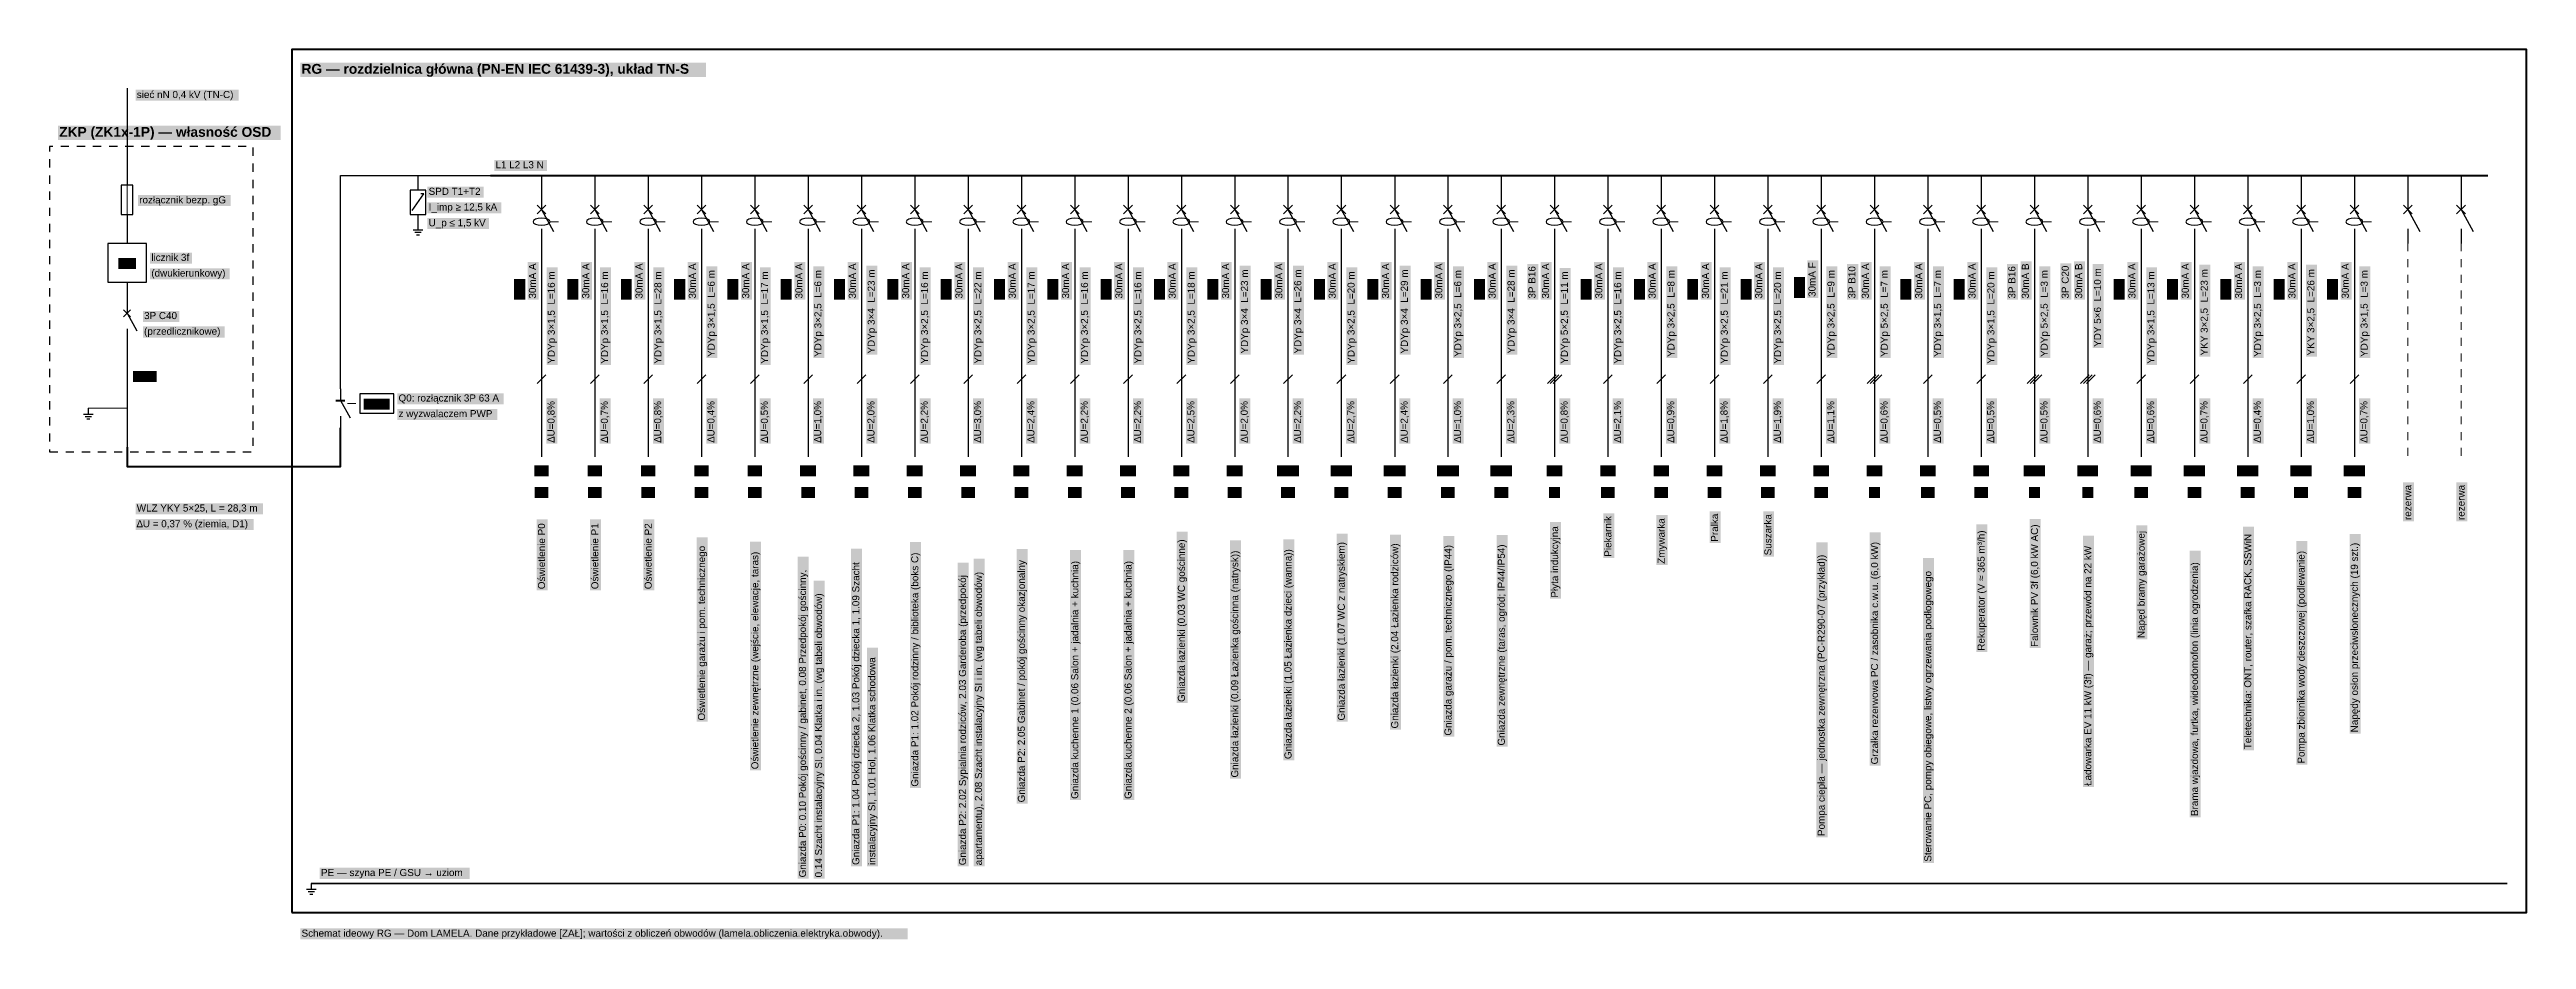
# Model space of a CAD drawing. Header units: metres. Extents: x 0.2 to 31.7, y 0.2 to 11.5.
import ezdxf

# ---------------------------------------------------------------- set-up
doc = ezdxf.new("R2010")
doc.units = ezdxf.units.M
doc.linetypes.add('KRESKOWA_DROBNA', pattern=[3.15, 2.1, -1.05])
doc.linetypes.add('KROPKOWA', pattern=[1.05, 0, -1.05])
doc.layers.add('A-MASKA', color=7, linetype='Continuous', lineweight=18)
doc.layers.add('I-SCHEMAT', color=7, linetype='Continuous', lineweight=25)
doc.styles.add('PL_ARIAL', font='arial.ttf')
doc.styles.add('PL_ARIAL_B', font='arialbd.ttf')

msp = doc.modelspace()

# ---------------------------------------------------------------- texts
at = {"layer": 'I-SCHEMAT', "true_color": 0x000000}
for s, height, style, p in [('RG — rozdzielnica główna (PN-EN IEC 61439-3), układ TN-S', 0.125, 'PL_ARIAL_B', (3.452, 11.159)), ('sieć nN 0,4 kV (TN-C)', 0.09, 'PL_ARIAL', (1.356, 10.85)), ('ZKP (ZK1x-1P) — własność OSD', 0.125, 'PL_ARIAL_B', (0.37, 10.357)), ('L1 L2 L3 N', 0.09, 'PL_ARIAL', (5.918, 9.957)), ('rozłącznik bezp. gG', 0.09, 'PL_ARIAL', (1.387, 9.511)), ('SPD T1+T2', 0.09, 'PL_ARIAL', (5.068, 9.619)), ('I_imp ≥ 12,5 kA', 0.09, 'PL_ARIAL', (5.068, 9.42)), ('U_p ≤ 1,5 kV', 0.09, 'PL_ARIAL', (5.068, 9.22)), ('licznik 3f', 0.09, 'PL_ARIAL', (1.541, 8.779)), ('Wh', 0.09, 'PL_ARIAL', (1.135, 8.709)), ('(dwukierunkowy)', 0.09, 'PL_ARIAL', (1.541, 8.58)), ('3P C40', 0.09, 'PL_ARIAL', (1.449, 8.039)), ('(przedlicznikowe)', 0.09, 'PL_ARIAL', (1.449, 7.84)), ('PEN', 0.09, 'PL_ARIAL', (1.325, 7.275)), ('PWP', 0.09, 'PL_ARIAL', (4.259, 6.921)), ('Q0: rozłącznik 3P 63 A', 0.09, 'PL_ARIAL', (4.685, 6.991)), ('z wyzwalaczem PWP', 0.09, 'PL_ARIAL', (4.685, 6.792)), ('L1', 0.09, 'PL_ARIAL_B', (6.428, 6.075)), ('L2', 0.09, 'PL_ARIAL_B', (7.106, 6.075)), ('L3', 0.09, 'PL_ARIAL_B', (7.784, 6.075)), ('L4', 0.09, 'PL_ARIAL_B', (8.462, 6.075)), ('L5', 0.09, 'PL_ARIAL_B', (9.14, 6.075)), ('G1', 0.09, 'PL_ARIAL_B', (9.808, 6.075)), ('G2', 0.09, 'PL_ARIAL_B', (10.486, 6.075)), ('G3', 0.09, 'PL_ARIAL_B', (11.164, 6.075)), ('G4', 0.09, 'PL_ARIAL_B', (11.842, 6.075)), ('G5', 0.09, 'PL_ARIAL_B', (12.52, 6.075)), ('G6', 0.09, 'PL_ARIAL_B', (13.198, 6.075)), ('G7', 0.09, 'PL_ARIAL_B', (13.877, 6.075)), ('G8', 0.09, 'PL_ARIAL_B', (14.555, 6.075)), ('G9', 0.09, 'PL_ARIAL_B', (15.233, 6.075)), ('G10', 0.09, 'PL_ARIAL_B', (15.875, 6.075)), ('G11', 0.09, 'PL_ARIAL_B', (16.556, 6.075)), ('G12', 0.09, 'PL_ARIAL_B', (17.231, 6.075)), ('G13', 0.09, 'PL_ARIAL_B', (17.909, 6.075)), ('G14', 0.09, 'PL_ARIAL_B', (18.587, 6.075)), ('D1', 0.09, 'PL_ARIAL_B', (19.305, 6.075)), ('D2', 0.09, 'PL_ARIAL_B', (19.984, 6.075)), ('D3', 0.09, 'PL_ARIAL_B', (20.662, 6.075)), ('D4', 0.09, 'PL_ARIAL_B', (21.34, 6.075)), ('D5', 0.09, 'PL_ARIAL_B', (22.018, 6.075)), ('D6', 0.09, 'PL_ARIAL_B', (22.696, 6.075)), ('D7', 0.09, 'PL_ARIAL_B', (23.374, 6.075)), ('D8', 0.09, 'PL_ARIAL_B', (24.052, 6.075)), ('D9', 0.09, 'PL_ARIAL_B', (24.731, 6.075)), ('D10', 0.09, 'PL_ARIAL_B', (25.372, 6.075)), ('D11', 0.09, 'PL_ARIAL_B', (26.054, 6.075)), ('D12', 0.09, 'PL_ARIAL_B', (26.729, 6.075)), ('D13', 0.09, 'PL_ARIAL_B', (27.407, 6.075)), ('D14', 0.09, 'PL_ARIAL_B', (28.085, 6.075)), ('D15', 0.09, 'PL_ARIAL_B', (28.763, 6.075)), ('D16', 0.09, 'PL_ARIAL_B', (29.441, 6.075)), ('WLZ YKY 5×25, L = 28,3 m', 0.09, 'PL_ARIAL', (1.356, 5.592)), ('L1', 0.09, 'PL_ARIAL', (6.431, 5.798)), ('L2', 0.09, 'PL_ARIAL', (7.109, 5.798)), ('L3', 0.09, 'PL_ARIAL', (7.788, 5.798)), ('L1', 0.09, 'PL_ARIAL', (8.466, 5.798)), ('L1', 0.09, 'PL_ARIAL', (9.144, 5.798)), ('L1', 0.09, 'PL_ARIAL', (9.822, 5.798)), ('L3', 0.09, 'PL_ARIAL', (10.5, 5.798)), ('L2', 0.09, 'PL_ARIAL', (11.178, 5.798)), ('L1', 0.09, 'PL_ARIAL', (11.857, 5.798)), ('L3', 0.09, 'PL_ARIAL', (12.535, 5.798)), ('L1', 0.09, 'PL_ARIAL', (13.213, 5.798)), ('L3', 0.09, 'PL_ARIAL', (13.891, 5.798)), ('L2', 0.09, 'PL_ARIAL', (14.569, 5.798)), ('L1', 0.09, 'PL_ARIAL', (15.247, 5.798)), ('L3', 0.09, 'PL_ARIAL', (15.925, 5.798)), ('L2', 0.09, 'PL_ARIAL', (16.604, 5.798)), ('L1', 0.09, 'PL_ARIAL', (17.282, 5.798)), ('L2', 0.09, 'PL_ARIAL', (17.96, 5.798)), ('L3', 0.09, 'PL_ARIAL', (18.638, 5.798)), ('3f', 0.09, 'PL_ARIAL', (19.334, 5.798)), ('L2', 0.09, 'PL_ARIAL', (19.994, 5.798)), ('L3', 0.09, 'PL_ARIAL', (20.673, 5.798)), ('L2', 0.09, 'PL_ARIAL', (21.351, 5.798)), ('L3', 0.09, 'PL_ARIAL', (22.029, 5.798)), ('L1', 0.09, 'PL_ARIAL', (22.707, 5.798)), ('3f', 0.09, 'PL_ARIAL', (23.403, 5.798)), ('L3', 0.09, 'PL_ARIAL', (24.063, 5.798)), ('L2', 0.09, 'PL_ARIAL', (24.741, 5.798)), ('3f', 0.09, 'PL_ARIAL', (25.438, 5.798)), ('3f', 0.09, 'PL_ARIAL', (26.116, 5.798)), ('L3', 0.09, 'PL_ARIAL', (26.776, 5.798)), ('L3', 0.09, 'PL_ARIAL', (27.454, 5.798)), ('L2', 0.09, 'PL_ARIAL', (28.132, 5.798)), ('L1', 0.09, 'PL_ARIAL', (28.81, 5.798)), ('L2', 0.09, 'PL_ARIAL', (29.489, 5.798)), ('∆U = 0,37 % (ziemia, D1)', 0.09, 'PL_ARIAL', (1.356, 5.392)), ('Schemat ideowy RG — Dom LAMELA. Dane przykładowe [ZAŁ]; wartości z obliczeń obwodów (lamela.obliczenia.elektryka.obwody).', 0.09, 'PL_ARIAL', (3.452, 0.185))]:
    msp.add_text(s, height=height, dxfattribs=dict(at, style=style)).set_placement(p)
at = {"layer": 'I-SCHEMAT', "true_color": 0x000000, "style": 'PL_ARIAL'}
for s, p in [('B10', (6.261, 8.3)), ('30mA A', (6.433, 8.3)), ('YDYp 3×1,5  L=16 m', (6.673, 7.472)), ('B10', (6.939, 8.3)), ('30mA A', (7.111, 8.3)), ('YDYp 3×1,5  L=16 m', (7.351, 7.472)), ('B10', (7.618, 8.3)), ('30mA A', (7.789, 8.3)), ('YDYp 3×1,5  L=28 m', (8.029, 7.472)), ('B10', (8.296, 8.3)), ('30mA A', (8.467, 8.3)), ('YDYp 3×1,5  L=6 m', (8.707, 7.558)), ('B10', (8.974, 8.3)), ('30mA A', (9.145, 8.3)), ('YDYp 3×1,5  L=17 m', (9.386, 7.472)), ('B16', (9.652, 8.3)), ('30mA A', (9.823, 8.3)), ('YDYp 3×2,5  L=6 m', (10.064, 7.558)), ('B16', (10.33, 8.3)), ('30mA A', (10.502, 8.3)), ('YDYp 3×4  L=23 m', (10.742, 7.601)), ('B16', (11.008, 8.3)), ('30mA A', (11.18, 8.3)), ('YDYp 3×2,5  L=16 m', (11.42, 7.472)), ('B16', (11.687, 8.3)), ('30mA A', (11.858, 8.3)), ('YDYp 3×2,5  L=22 m', (12.098, 7.472)), ('B16', (12.365, 8.3)), ('30mA A', (12.536, 8.3)), ('YDYp 3×2,5  L=17 m', (12.776, 7.472)), ('B16', (13.043, 8.3)), ('30mA A', (13.214, 8.3)), ('YDYp 3×2,5  L=16 m', (13.454, 7.472)), ('B16', (13.721, 8.3)), ('30mA A', (13.892, 8.3)), ('YDYp 3×2,5  L=16 m', (14.133, 7.472)), ('B16', (14.399, 8.3)), ('30mA A', (14.57, 8.3)), ('YDYp 3×2,5  L=18 m', (14.811, 7.472)), ('B16', (15.077, 8.3)), ('30mA A', (15.249, 8.3)), ('YDYp 3×4  L=23 m', (15.489, 7.601)), ('B16', (15.755, 8.3)), ('30mA A', (15.927, 8.3)), ('YDYp 3×4  L=26 m', (16.167, 7.601)), ('B16', (16.434, 8.3)), ('30mA A', (16.605, 8.3)), ('YDYp 3×2,5  L=20 m', (16.845, 7.472)), ('B16', (17.112, 8.3)), ('30mA A', (17.283, 8.3)), ('YDYp 3×4  L=29 m', (17.523, 7.601)), ('B16', (17.79, 8.3)), ('30mA A', (17.961, 8.3)), ('YDYp 3×2,5  L=6 m', (18.202, 7.558)), ('B16', (18.468, 8.3)), ('30mA A', (18.639, 8.3)), ('YDYp 3×4  L=28 m', (18.88, 7.601)), ('3P B16', (19.146, 8.3)), ('30mA A', (19.318, 8.3)), ('YDYp 5×2,5  L=11 m', (19.558, 7.472)), ('B16', (19.824, 8.3)), ('30mA A', (19.996, 8.3)), ('YDYp 3×2,5  L=16 m', (20.236, 7.472)), ('B16', (20.503, 8.3)), ('30mA A', (20.674, 8.3)), ('YDYp 3×2,5  L=8 m', (20.914, 7.558)), ('B16', (21.181, 8.3)), ('30mA A', (21.352, 8.3)), ('YDYp 3×2,5  L=21 m', (21.592, 7.472)), ('B16', (21.859, 8.3)), ('30mA A', (22.03, 8.3)), ('YDYp 3×2,5  L=20 m', (22.27, 7.472)), ('C16', (22.537, 8.321)), ('30mA F', (22.708, 8.321)), ('YDYp 3×2,5  L=9 m', (22.949, 7.558)), ('3P B10', (23.215, 8.3)), ('30mA A', (23.386, 8.3)), ('YDYp 5×2,5  L=7 m', (23.627, 7.558)), ('B10', (23.893, 8.3)), ('30mA A', (24.065, 8.3)), ('YDYp 3×1,5  L=7 m', (24.305, 7.558)), ('B10', (24.571, 8.3)), ('30mA A', (24.743, 8.3)), ('YDYp 3×1,5  L=20 m', (24.983, 7.472)), ('3P B16', (25.25, 8.3)), ('30mA B', (25.421, 8.3)), ('YDYp 5×2,5  L=3 m', (25.661, 7.558)), ('3P C20', (25.928, 8.3)), ('30mA B', (26.099, 8.3)), ('YDY 5×6  L=10 m', (26.339, 7.686)), ('B10', (26.606, 8.3)), ('30mA A', (26.777, 8.3)), ('YDYp 3×1,5  L=13 m', (27.018, 7.472)), ('B16', (27.284, 8.3)), ('30mA A', (27.455, 8.3)), ('YKY 3×2,5  L=23 m', (27.696, 7.577)), ('B16', (27.962, 8.3)), ('30mA A', (28.133, 8.3)), ('YDYp 3×2,5  L=3 m', (28.374, 7.558)), ('B16', (28.64, 8.3)), ('30mA A', (28.812, 8.3)), ('YKY 3×2,5  L=26 m', (29.052, 7.577)), ('B10', (29.319, 8.3)), ('30mA A', (29.49, 8.3)), ('YDYp 3×1,5  L=3 m', (29.73, 7.558)), ('∆U=0,8%', (6.67, 6.469)), ('∆U=0,7%', (7.348, 6.469)), ('∆U=0,8%', (8.026, 6.469)), ('∆U=0,4%', (8.704, 6.469)), ('∆U=0,5%', (9.383, 6.469)), ('∆U=1,0%', (10.061, 6.469)), ('∆U=2,0%', (10.739, 6.469)), ('∆U=2,2%', (11.417, 6.469)), ('∆U=3,0%', (12.095, 6.469)), ('∆U=2,4%', (12.773, 6.469)), ('∆U=2,2%', (13.452, 6.469)), ('∆U=2,2%', (14.13, 6.469)), ('∆U=2,5%', (14.808, 6.469)), ('∆U=2,0%', (15.486, 6.469)), ('∆U=2,2%', (16.164, 6.469)), ('∆U=2,7%', (16.842, 6.469)), ('∆U=2,4%', (17.52, 6.469)), ('∆U=1,0%', (18.199, 6.469)), ('∆U=2,3%', (18.877, 6.469)), ('∆U=0,8%', (19.555, 6.469)), ('∆U=2,1%', (20.233, 6.469)), ('∆U=0,9%', (20.911, 6.469)), ('∆U=1,8%', (21.589, 6.469)), ('∆U=1,9%', (22.267, 6.469)), ('∆U=1,1%', (22.946, 6.469)), ('∆U=0,6%', (23.624, 6.469)), ('∆U=0,5%', (24.302, 6.469)), ('∆U=0,5%', (24.98, 6.469)), ('∆U=0,5%', (25.658, 6.469)), ('∆U=0,6%', (26.336, 6.469)), ('∆U=0,6%', (27.015, 6.469)), ('∆U=0,7%', (27.693, 6.469)), ('∆U=0,4%', (28.371, 6.469)), ('∆U=1,0%', (29.049, 6.469)), ('∆U=0,7%', (29.727, 6.469)), ('rezerwa', (30.284, 5.484)), ('rezerwa', (30.963, 5.484)), ('Oświetlenie P0', (6.549, 4.604)), ('Oświetlenie P1', (7.227, 4.604)), ('Oświetlenie P2', (7.905, 4.604)), ('Płyta indukcyjna', (19.434, 4.497)), ('Piekarnik', (20.112, 5.018)), ('Zmywarka', (20.79, 4.927)), ('Pralka', (21.468, 5.208)), ('Suszarka', (22.147, 5.035)), ('Falownik PV 3f (6,0 kW AC)', (25.537, 3.87)), ('Oświetlenie garażu i pom. technicznego', (8.584, 2.934)), ('Oświetlenie zewnętrzne (wejście, elewacje, taras)', (9.262, 2.314)), ('Gniazda P1: 1.02 Pokój rodzinny / biblioteka (boks C)', (11.296, 2.093)), ('Gniazda łazienki (0.03 WC gościnne)', (14.687, 3.17)), ('Gniazda łazienki (0.09 Łazienka gościnna (natrysk))', (15.365, 2.209)), ('Gniazda łazienki (1.05 Łazienka dzieci (wanna))', (16.043, 2.444)), ('Gniazda łazienki (1.07 WC z natryskiem)', (16.721, 2.934)), ('Gniazda łazienki (2.04 Łazienka rodziców)', (17.4, 2.833)), ('Gniazda garażu / pom. technicznego (IP44)', (18.078, 2.742)), ('Gniazda zewnętrzne (taras, ogród; IP44/IP54)', (18.756, 2.616)), ('Grzałka rezerwowa PC / zasobnika c.w.u. (6,0 kW)', (23.503, 2.376)), ('Rekuperator (V ≈ 365 m³/h)', (24.859, 3.822)), ('Ładowarka EV 11 kW (3f) — garaż; przewód na 22 kW', (26.215, 2.102)), ('Napęd bramy garażowej', (26.894, 3.983)), ('Teletechnika: ONT, router, szafka RACK, SSWiN', (28.25, 2.569)), ('Pompa zbiornika wody deszczowej (podlewanie)', (28.928, 2.387)), ('Napędy osłon przeciwsłonecznych (19 szt.)', (29.606, 2.784)), ('Gniazda P0: 0.10 Pokój gościnny / gabinet, 0.08 Przedpokój gościnny,', (9.868, 0.939)), ('Gniazda P1: 1.04 Pokój dziecka 2, 1.03 Pokój dziecka 1, 1.09 Szacht', (10.546, 1.097)), ('Gniazda P2: 2.02 Sypialnia rodziców, 2.03 Garderoba (przedpokój', (11.903, 1.093)), ('apartamentu), 2.08 Szacht instalacyjny SI i in. (wg tabeli obwodów)', (12.106, 1.093)), ('Gniazda P2: 2.05 Gabinet / pokój gościnny okazjonalny', (12.652, 1.893)), ('Gniazda kuchenne 1 (0.06 Salon + jadalnia + kuchnia)', (13.331, 1.937)), ('Gniazda kuchenne 2 (0.06 Salon + jadalnia + kuchnia)', (14.009, 1.937)), ('Pompa ciepła — jednostka zewnętrzna (PC-R290-07 (przykład))', (22.825, 1.465)), ('Sterowanie PC, pompy obiegowe, listwy ogrzewania podłogowego', (24.181, 1.139)), ('Brama wjazdowa, furtka, wideodomofon (linia ogrodzenia)', (27.572, 1.719)), ('0.14 Szacht instalacyjny SI, 0.04 Klatka i in. (wg tabeli obwodów)', (10.072, 0.939)), ('instalacyjny SI, 1.01 Hol, 1.06 Klatka schodowa', (10.75, 1.097))]:
    msp.add_text(s, height=0.09, rotation=90, dxfattribs=at).set_placement(p)
at = {"layer": 'I-SCHEMAT', "true_color": 0x008000, "style": 'PL_ARIAL'}
msp.add_text('PE — szyna PE / GSU → uziom', height=0.09, dxfattribs=at).set_placement((3.699, 0.956))

# ---------------------------------------------------------------- hatches: boundary and pattern name
at = {"layer": 'A-MASKA', "true_color": 0xffffff}
for points in [[(3.437, 11.116), (8.596, 11.116), (8.596, 11.299), (3.437, 11.299)], [(1.341, 10.816), (2.651, 10.816), (2.651, 10.955), (1.341, 10.955)], [(0.355, 10.315), (3.188, 10.315), (3.188, 10.497), (0.355, 10.497)], [(5.903, 9.922), (6.573, 9.922), (6.573, 10.062), (5.903, 10.062)], [(1.372, 9.476), (2.551, 9.476), (2.551, 9.616), (1.372, 9.616)], [(5.053, 9.585), (5.767, 9.585), (5.767, 9.724), (5.053, 9.724)], [(5.053, 9.385), (5.991, 9.385), (5.991, 9.525), (5.053, 9.525)], [(5.053, 9.186), (5.838, 9.186), (5.838, 9.325), (5.053, 9.325)], [(1.526, 8.744), (2.058, 8.744), (2.058, 8.884), (1.526, 8.884)], [(1.12, 8.675), (1.346, 8.675), (1.346, 8.814), (1.12, 8.814)], [(1.526, 8.545), (2.538, 8.545), (2.538, 8.685), (1.526, 8.685)], [(6.296, 8.285), (6.296, 8.547), (6.156, 8.547), (6.156, 8.285)], [(6.467, 8.285), (6.467, 8.766), (6.328, 8.766), (6.328, 8.285)], [(6.708, 7.457), (6.708, 8.699), (6.568, 8.699), (6.568, 7.457)], [(6.974, 8.285), (6.974, 8.547), (6.834, 8.547), (6.834, 8.285)], [(7.146, 8.285), (7.146, 8.766), (7.006, 8.766), (7.006, 8.285)], [(7.386, 7.457), (7.386, 8.699), (7.246, 8.699), (7.246, 7.457)], [(7.652, 8.285), (7.652, 8.547), (7.513, 8.547), (7.513, 8.285)], [(7.824, 8.285), (7.824, 8.766), (7.684, 8.766), (7.684, 8.285)], [(8.064, 7.457), (8.064, 8.699), (7.924, 8.699), (7.924, 7.457)], [(8.331, 8.285), (8.331, 8.547), (8.191, 8.547), (8.191, 8.285)], [(8.502, 8.285), (8.502, 8.766), (8.362, 8.766), (8.362, 8.285)], [(8.742, 7.543), (8.742, 8.712), (8.602, 8.712), (8.602, 7.543)], [(9.009, 8.285), (9.009, 8.547), (8.869, 8.547), (8.869, 8.285)], [(9.18, 8.285), (9.18, 8.766), (9.04, 8.766), (9.04, 8.285)], [(9.42, 7.457), (9.42, 8.699), (9.281, 8.699), (9.281, 7.457)], [(9.687, 8.285), (9.687, 8.547), (9.547, 8.547), (9.547, 8.285)], [(9.858, 8.285), (9.858, 8.766), (9.718, 8.766), (9.718, 8.285)], [(10.099, 7.543), (10.099, 8.712), (9.959, 8.712), (9.959, 7.543)], [(10.365, 8.285), (10.365, 8.547), (10.225, 8.547), (10.225, 8.285)], [(10.536, 8.285), (10.536, 8.766), (10.397, 8.766), (10.397, 8.285)], [(10.777, 7.586), (10.777, 8.719), (10.637, 8.719), (10.637, 7.586)], [(11.043, 8.285), (11.043, 8.547), (10.903, 8.547), (10.903, 8.285)], [(11.214, 8.285), (11.214, 8.766), (11.075, 8.766), (11.075, 8.285)], [(11.455, 7.457), (11.455, 8.699), (11.315, 8.699), (11.315, 7.457)], [(11.721, 8.285), (11.721, 8.547), (11.582, 8.547), (11.582, 8.285)], [(11.893, 8.285), (11.893, 8.766), (11.753, 8.766), (11.753, 8.285)], [(12.133, 7.457), (12.133, 8.699), (11.993, 8.699), (11.993, 7.457)], [(12.4, 8.285), (12.4, 8.547), (12.26, 8.547), (12.26, 8.285)], [(12.571, 8.285), (12.571, 8.766), (12.431, 8.766), (12.431, 8.285)], [(12.811, 7.457), (12.811, 8.699), (12.671, 8.699), (12.671, 7.457)], [(13.078, 8.285), (13.078, 8.547), (12.938, 8.547), (12.938, 8.285)], [(13.249, 8.285), (13.249, 8.766), (13.109, 8.766), (13.109, 8.285)], [(13.489, 7.457), (13.489, 8.699), (13.349, 8.699), (13.349, 7.457)], [(13.756, 8.285), (13.756, 8.547), (13.616, 8.547), (13.616, 8.285)], [(13.927, 8.285), (13.927, 8.766), (13.787, 8.766), (13.787, 8.285)], [(14.167, 7.457), (14.167, 8.699), (14.028, 8.699), (14.028, 7.457)], [(14.434, 8.285), (14.434, 8.547), (14.294, 8.547), (14.294, 8.285)], [(14.605, 8.285), (14.605, 8.766), (14.465, 8.766), (14.465, 8.285)], [(14.846, 7.457), (14.846, 8.699), (14.706, 8.699), (14.706, 7.457)], [(15.112, 8.285), (15.112, 8.547), (14.972, 8.547), (14.972, 8.285)], [(15.283, 8.285), (15.283, 8.766), (15.144, 8.766), (15.144, 8.285)], [(15.524, 7.586), (15.524, 8.719), (15.384, 8.719), (15.384, 7.586)], [(15.79, 8.285), (15.79, 8.547), (15.65, 8.547), (15.65, 8.285)], [(15.962, 8.285), (15.962, 8.766), (15.822, 8.766), (15.822, 8.285)], [(16.202, 7.586), (16.202, 8.719), (16.062, 8.719), (16.062, 7.586)], [(16.468, 8.285), (16.468, 8.547), (16.329, 8.547), (16.329, 8.285)], [(16.64, 8.285), (16.64, 8.766), (16.5, 8.766), (16.5, 8.285)], [(16.88, 7.457), (16.88, 8.699), (16.74, 8.699), (16.74, 7.457)], [(17.147, 8.285), (17.147, 8.547), (17.007, 8.547), (17.007, 8.285)], [(17.318, 8.285), (17.318, 8.766), (17.178, 8.766), (17.178, 8.285)], [(17.558, 7.586), (17.558, 8.719), (17.418, 8.719), (17.418, 7.586)], [(17.825, 8.285), (17.825, 8.547), (17.685, 8.547), (17.685, 8.285)], [(17.996, 8.285), (17.996, 8.766), (17.856, 8.766), (17.856, 8.285)], [(18.236, 7.543), (18.236, 8.712), (18.097, 8.712), (18.097, 7.543)], [(18.503, 8.285), (18.503, 8.547), (18.363, 8.547), (18.363, 8.285)], [(18.674, 8.285), (18.674, 8.766), (18.534, 8.766), (18.534, 8.285)], [(18.914, 7.586), (18.914, 8.719), (18.775, 8.719), (18.775, 7.586)], [(19.181, 8.285), (19.181, 8.741), (19.041, 8.741), (19.041, 8.285)], [(19.352, 8.285), (19.352, 8.766), (19.213, 8.766), (19.213, 8.285)], [(19.593, 7.457), (19.593, 8.689), (19.453, 8.689), (19.453, 7.457)], [(19.859, 8.285), (19.859, 8.547), (19.719, 8.547), (19.719, 8.285)], [(20.03, 8.285), (20.03, 8.766), (19.891, 8.766), (19.891, 8.285)], [(20.271, 7.457), (20.271, 8.699), (20.131, 8.699), (20.131, 7.457)], [(20.537, 8.285), (20.537, 8.547), (20.398, 8.547), (20.398, 8.285)], [(20.709, 8.285), (20.709, 8.766), (20.569, 8.766), (20.569, 8.285)], [(20.949, 7.543), (20.949, 8.712), (20.809, 8.712), (20.809, 7.543)], [(21.215, 8.285), (21.215, 8.547), (21.076, 8.547), (21.076, 8.285)], [(21.387, 8.285), (21.387, 8.766), (21.247, 8.766), (21.247, 8.285)], [(21.627, 7.457), (21.627, 8.699), (21.487, 8.699), (21.487, 7.457)], [(21.894, 8.285), (21.894, 8.547), (21.754, 8.547), (21.754, 8.285)], [(22.065, 8.285), (22.065, 8.766), (21.925, 8.766), (21.925, 8.285)], [(22.305, 7.457), (22.305, 8.699), (22.165, 8.699), (22.165, 7.457)], [(22.572, 8.306), (22.572, 8.576), (22.432, 8.576), (22.432, 8.306)], [(22.743, 8.306), (22.743, 8.787), (22.603, 8.787), (22.603, 8.306)], [(22.983, 7.543), (22.983, 8.712), (22.844, 8.712), (22.844, 7.543)], [(23.25, 8.285), (23.25, 8.741), (23.11, 8.741), (23.11, 8.285)], [(23.421, 8.285), (23.421, 8.766), (23.281, 8.766), (23.281, 8.285)], [(23.662, 7.543), (23.662, 8.712), (23.522, 8.712), (23.522, 7.543)], [(23.928, 8.285), (23.928, 8.547), (23.788, 8.547), (23.788, 8.285)], [(24.099, 8.285), (24.099, 8.766), (23.96, 8.766), (23.96, 8.285)], [(24.34, 7.543), (24.34, 8.712), (24.2, 8.712), (24.2, 7.543)], [(24.606, 8.285), (24.606, 8.547), (24.466, 8.547), (24.466, 8.285)], [(24.778, 8.285), (24.778, 8.766), (24.638, 8.766), (24.638, 8.285)], [(25.018, 7.457), (25.018, 8.699), (24.878, 8.699), (24.878, 7.457)], [(25.284, 8.285), (25.284, 8.741), (25.145, 8.741), (25.145, 8.285)], [(25.456, 8.285), (25.456, 8.773), (25.316, 8.773), (25.316, 8.285)], [(25.696, 7.543), (25.696, 8.712), (25.556, 8.712), (25.556, 7.543)], [(25.963, 8.285), (25.963, 8.749), (25.823, 8.749), (25.823, 8.285)], [(26.134, 8.285), (26.134, 8.773), (25.994, 8.773), (25.994, 8.285)], [(26.374, 7.671), (26.374, 8.739), (26.234, 8.739), (26.234, 7.671)], [(26.641, 8.285), (26.641, 8.547), (26.501, 8.547), (26.501, 8.285)], [(26.812, 8.285), (26.812, 8.766), (26.672, 8.766), (26.672, 8.285)], [(27.052, 7.457), (27.052, 8.699), (26.913, 8.699), (26.913, 7.457)], [(27.319, 8.285), (27.319, 8.547), (27.179, 8.547), (27.179, 8.285)], [(27.49, 8.285), (27.49, 8.766), (27.35, 8.766), (27.35, 8.285)], [(27.73, 7.562), (27.73, 8.731), (27.591, 8.731), (27.591, 7.562)], [(27.997, 8.285), (27.997, 8.547), (27.857, 8.547), (27.857, 8.285)], [(28.168, 8.285), (28.168, 8.766), (28.028, 8.766), (28.028, 8.285)], [(28.409, 7.543), (28.409, 8.712), (28.269, 8.712), (28.269, 7.543)], [(28.675, 8.285), (28.675, 8.547), (28.535, 8.547), (28.535, 8.285)], [(28.846, 8.285), (28.846, 8.766), (28.707, 8.766), (28.707, 8.285)], [(29.087, 7.562), (29.087, 8.731), (28.947, 8.731), (28.947, 7.562)], [(29.353, 8.285), (29.353, 8.547), (29.214, 8.547), (29.214, 8.285)], [(29.525, 8.285), (29.525, 8.766), (29.385, 8.766), (29.385, 8.285)], [(29.765, 7.543), (29.765, 8.712), (29.625, 8.712), (29.625, 7.543)], [(1.434, 8.004), (1.898, 8.004), (1.898, 8.144), (1.434, 8.144)], [(1.434, 7.805), (2.474, 7.805), (2.474, 7.945), (1.434, 7.945)], [(1.31, 7.24), (1.609, 7.24), (1.609, 7.38), (1.31, 7.38)], [(4.244, 6.887), (4.572, 6.887), (4.572, 7.026), (4.244, 7.026)], [(4.67, 6.956), (6.021, 6.956), (6.021, 7.096), (4.67, 7.096)], [(6.705, 6.454), (6.705, 7.033), (6.565, 7.033), (6.565, 6.454)], [(7.383, 6.454), (7.383, 7.033), (7.243, 7.033), (7.243, 6.454)], [(8.061, 6.454), (8.061, 7.033), (7.921, 7.033), (7.921, 6.454)], [(8.739, 6.454), (8.739, 7.033), (8.599, 7.033), (8.599, 6.454)], [(9.417, 6.454), (9.417, 7.033), (9.278, 7.033), (9.278, 6.454)], [(10.096, 6.454), (10.096, 7.033), (9.956, 7.033), (9.956, 6.454)], [(10.774, 6.454), (10.774, 7.033), (10.634, 7.033), (10.634, 6.454)], [(11.452, 6.454), (11.452, 7.033), (11.312, 7.033), (11.312, 6.454)], [(12.13, 6.454), (12.13, 7.033), (11.99, 7.033), (11.99, 6.454)], [(12.808, 6.454), (12.808, 7.033), (12.668, 7.033), (12.668, 6.454)], [(13.486, 6.454), (13.486, 7.033), (13.347, 7.033), (13.347, 6.454)], [(14.164, 6.454), (14.164, 7.033), (14.025, 7.033), (14.025, 6.454)], [(14.843, 6.454), (14.843, 7.033), (14.703, 7.033), (14.703, 6.454)], [(15.521, 6.454), (15.521, 7.033), (15.381, 7.033), (15.381, 6.454)], [(16.199, 6.454), (16.199, 7.033), (16.059, 7.033), (16.059, 6.454)], [(16.877, 6.454), (16.877, 7.033), (16.737, 7.033), (16.737, 6.454)], [(17.555, 6.454), (17.555, 7.033), (17.415, 7.033), (17.415, 6.454)], [(18.233, 6.454), (18.233, 7.033), (18.094, 7.033), (18.094, 6.454)], [(18.912, 6.454), (18.912, 7.033), (18.772, 7.033), (18.772, 6.454)], [(19.59, 6.454), (19.59, 7.033), (19.45, 7.033), (19.45, 6.454)], [(20.268, 6.454), (20.268, 7.033), (20.128, 7.033), (20.128, 6.454)], [(20.946, 6.454), (20.946, 7.033), (20.806, 7.033), (20.806, 6.454)], [(21.624, 6.454), (21.624, 7.033), (21.484, 7.033), (21.484, 6.454)], [(22.302, 6.454), (22.302, 7.033), (22.162, 7.033), (22.162, 6.454)], [(22.98, 6.454), (22.98, 7.033), (22.841, 7.033), (22.841, 6.454)], [(23.659, 6.454), (23.659, 7.033), (23.519, 7.033), (23.519, 6.454)], [(24.337, 6.454), (24.337, 7.033), (24.197, 7.033), (24.197, 6.454)], [(25.015, 6.454), (25.015, 7.033), (24.875, 7.033), (24.875, 6.454)], [(25.693, 6.454), (25.693, 7.033), (25.553, 7.033), (25.553, 6.454)], [(26.371, 6.454), (26.371, 7.033), (26.231, 7.033), (26.231, 6.454)], [(27.049, 6.454), (27.049, 7.033), (26.91, 7.033), (26.91, 6.454)], [(27.727, 6.454), (27.727, 7.033), (27.588, 7.033), (27.588, 6.454)], [(28.406, 6.454), (28.406, 7.033), (28.266, 7.033), (28.266, 6.454)], [(29.084, 6.454), (29.084, 7.033), (28.944, 7.033), (28.944, 6.454)], [(29.762, 6.454), (29.762, 7.033), (29.622, 7.033), (29.622, 6.454)], [(4.67, 6.757), (5.943, 6.757), (5.943, 6.897), (4.67, 6.897)], [(6.413, 6.04), (6.595, 6.04), (6.595, 6.18), (6.413, 6.18)], [(7.091, 6.04), (7.274, 6.04), (7.274, 6.18), (7.091, 6.18)], [(7.769, 6.04), (7.952, 6.04), (7.952, 6.18), (7.769, 6.18)], [(8.447, 6.04), (8.63, 6.04), (8.63, 6.18), (8.447, 6.18)], [(9.125, 6.04), (9.308, 6.04), (9.308, 6.18), (9.125, 6.18)], [(9.793, 6.04), (9.997, 6.04), (9.997, 6.18), (9.793, 6.18)], [(10.471, 6.04), (10.675, 6.04), (10.675, 6.18), (10.471, 6.18)], [(11.149, 6.04), (11.353, 6.04), (11.353, 6.18), (11.149, 6.18)], [(11.827, 6.04), (12.032, 6.04), (12.032, 6.18), (11.827, 6.18)], [(12.505, 6.04), (12.71, 6.04), (12.71, 6.18), (12.505, 6.18)], [(13.183, 6.04), (13.388, 6.04), (13.388, 6.18), (13.183, 6.18)], [(13.862, 6.04), (14.066, 6.04), (14.066, 6.18), (13.862, 6.18)], [(14.54, 6.04), (14.744, 6.04), (14.744, 6.18), (14.54, 6.18)], [(15.218, 6.04), (15.422, 6.04), (15.422, 6.18), (15.218, 6.18)], [(15.86, 6.04), (16.137, 6.04), (16.137, 6.18), (15.86, 6.18)], [(16.541, 6.04), (16.811, 6.04), (16.811, 6.18), (16.541, 6.18)], [(17.216, 6.04), (17.493, 6.04), (17.493, 6.18), (17.216, 6.18)], [(17.894, 6.04), (18.171, 6.04), (18.171, 6.18), (17.894, 6.18)], [(18.572, 6.04), (18.849, 6.04), (18.849, 6.18), (18.572, 6.18)], [(19.29, 6.04), (19.488, 6.04), (19.488, 6.18), (19.29, 6.18)], [(19.969, 6.04), (20.166, 6.04), (20.166, 6.18), (19.969, 6.18)], [(20.647, 6.04), (20.844, 6.04), (20.844, 6.18), (20.647, 6.18)], [(21.325, 6.04), (21.522, 6.04), (21.522, 6.18), (21.325, 6.18)], [(22.003, 6.04), (22.2, 6.04), (22.2, 6.18), (22.003, 6.18)], [(22.681, 6.04), (22.878, 6.04), (22.878, 6.18), (22.681, 6.18)], [(23.359, 6.04), (23.556, 6.04), (23.556, 6.18), (23.359, 6.18)], [(24.037, 6.04), (24.235, 6.04), (24.235, 6.18), (24.037, 6.18)], [(24.716, 6.04), (24.913, 6.04), (24.913, 6.18), (24.716, 6.18)], [(25.357, 6.04), (25.627, 6.04), (25.627, 6.18), (25.357, 6.18)], [(26.039, 6.04), (26.302, 6.04), (26.302, 6.18), (26.039, 6.18)], [(26.714, 6.04), (26.984, 6.04), (26.984, 6.18), (26.714, 6.18)], [(27.392, 6.04), (27.662, 6.04), (27.662, 6.18), (27.392, 6.18)], [(28.07, 6.04), (28.34, 6.04), (28.34, 6.18), (28.07, 6.18)], [(28.748, 6.04), (29.018, 6.04), (29.018, 6.18), (28.748, 6.18)], [(29.426, 6.04), (29.696, 6.04), (29.696, 6.18), (29.426, 6.18)], [(1.341, 5.557), (2.961, 5.557), (2.961, 5.697), (1.341, 5.697)], [(6.416, 5.763), (6.592, 5.763), (6.592, 5.903), (6.416, 5.903)], [(7.094, 5.763), (7.27, 5.763), (7.27, 5.903), (7.094, 5.903)], [(7.773, 5.763), (7.948, 5.763), (7.948, 5.903), (7.773, 5.903)], [(8.451, 5.763), (8.626, 5.763), (8.626, 5.903), (8.451, 5.903)], [(9.129, 5.763), (9.304, 5.763), (9.304, 5.903), (9.129, 5.903)], [(9.807, 5.763), (9.983, 5.763), (9.983, 5.903), (9.807, 5.903)], [(10.485, 5.763), (10.661, 5.763), (10.661, 5.903), (10.485, 5.903)], [(11.163, 5.763), (11.339, 5.763), (11.339, 5.903), (11.163, 5.903)], [(11.842, 5.763), (12.017, 5.763), (12.017, 5.903), (11.842, 5.903)], [(12.52, 5.763), (12.695, 5.763), (12.695, 5.903), (12.52, 5.903)], [(13.198, 5.763), (13.373, 5.763), (13.373, 5.903), (13.198, 5.903)], [(13.876, 5.763), (14.052, 5.763), (14.052, 5.903), (13.876, 5.903)], [(14.554, 5.763), (14.73, 5.763), (14.73, 5.903), (14.554, 5.903)], [(15.232, 5.763), (15.408, 5.763), (15.408, 5.903), (15.232, 5.903)], [(15.91, 5.763), (16.086, 5.763), (16.086, 5.903), (15.91, 5.903)], [(16.589, 5.763), (16.764, 5.763), (16.764, 5.903), (16.589, 5.903)], [(17.267, 5.763), (17.442, 5.763), (17.442, 5.903), (17.267, 5.903)], [(17.945, 5.763), (18.12, 5.763), (18.12, 5.903), (17.945, 5.903)], [(18.623, 5.763), (18.799, 5.763), (18.799, 5.903), (18.623, 5.903)], [(19.319, 5.763), (19.459, 5.763), (19.459, 5.903), (19.319, 5.903)], [(19.979, 5.763), (20.155, 5.763), (20.155, 5.903), (19.979, 5.903)], [(20.658, 5.763), (20.833, 5.763), (20.833, 5.903), (20.658, 5.903)], [(21.336, 5.763), (21.511, 5.763), (21.511, 5.903), (21.336, 5.903)], [(22.014, 5.763), (22.189, 5.763), (22.189, 5.903), (22.014, 5.903)], [(22.692, 5.763), (22.867, 5.763), (22.867, 5.903), (22.692, 5.903)], [(23.388, 5.763), (23.527, 5.763), (23.527, 5.903), (23.388, 5.903)], [(24.048, 5.763), (24.224, 5.763), (24.224, 5.903), (24.048, 5.903)], [(24.726, 5.763), (24.902, 5.763), (24.902, 5.903), (24.726, 5.903)], [(25.423, 5.763), (25.562, 5.763), (25.562, 5.903), (25.423, 5.903)], [(26.101, 5.763), (26.24, 5.763), (26.24, 5.903), (26.101, 5.903)], [(26.761, 5.763), (26.936, 5.763), (26.936, 5.903), (26.761, 5.903)], [(27.439, 5.763), (27.615, 5.763), (27.615, 5.903), (27.439, 5.903)], [(28.117, 5.763), (28.293, 5.763), (28.293, 5.903), (28.117, 5.903)], [(28.795, 5.763), (28.971, 5.763), (28.971, 5.903), (28.795, 5.903)], [(29.474, 5.763), (29.649, 5.763), (29.649, 5.903), (29.474, 5.903)], [(30.319, 5.469), (30.319, 5.964), (30.179, 5.964), (30.179, 5.469)], [(30.997, 5.469), (30.997, 5.964), (30.858, 5.964), (30.858, 5.469)], [(1.341, 5.358), (2.844, 5.358), (2.844, 5.497), (1.341, 5.497)], [(6.584, 4.589), (6.584, 5.492), (6.444, 5.492), (6.444, 4.589)], [(7.262, 4.589), (7.262, 5.492), (7.122, 5.492), (7.122, 4.589)], [(7.94, 4.589), (7.94, 5.492), (7.8, 5.492), (7.8, 4.589)], [(19.469, 4.482), (19.469, 5.457), (19.329, 5.457), (19.329, 4.482)], [(20.147, 5.003), (20.147, 5.571), (20.007, 5.571), (20.007, 5.003)], [(20.825, 4.912), (20.825, 5.546), (20.685, 5.546), (20.685, 4.912)], [(21.503, 5.193), (21.503, 5.594), (21.363, 5.594), (21.363, 5.193)], [(22.181, 5.02), (22.181, 5.595), (22.042, 5.595), (22.042, 5.02)], [(24.894, 3.807), (24.894, 5.429), (24.754, 5.429), (24.754, 3.807)], [(25.572, 3.855), (25.572, 5.498), (25.432, 5.498), (25.432, 3.855)], [(26.928, 3.968), (26.928, 5.416), (26.789, 5.416), (26.789, 3.968)], [(28.285, 2.554), (28.285, 5.398), (28.145, 5.398), (28.145, 2.554)], [(8.618, 2.919), (8.618, 5.262), (8.479, 5.262), (8.479, 2.919)], [(9.296, 2.299), (9.296, 5.208), (9.157, 5.208), (9.157, 2.299)], [(10.581, 1.082), (10.581, 5.118), (10.441, 5.118), (10.441, 1.082)], [(11.331, 2.078), (11.331, 5.206), (11.191, 5.206), (11.191, 2.078)], [(12.687, 1.878), (12.687, 5.115), (12.547, 5.115), (12.547, 1.878)], [(13.365, 1.922), (13.365, 5.101), (13.226, 5.101), (13.226, 1.922)], [(14.044, 1.922), (14.044, 5.101), (13.904, 5.101), (13.904, 1.922)], [(14.722, 3.155), (14.722, 5.337), (14.582, 5.337), (14.582, 3.155)], [(15.4, 2.194), (15.4, 5.227), (15.26, 5.227), (15.26, 2.194)], [(16.078, 2.429), (16.078, 5.237), (15.938, 5.237), (15.938, 2.429)], [(16.756, 2.919), (16.756, 5.312), (16.616, 5.312), (16.616, 2.919)], [(17.434, 2.818), (17.434, 5.298), (17.295, 5.298), (17.295, 2.818)], [(18.112, 2.727), (18.112, 5.28), (17.973, 5.28), (17.973, 2.727)], [(18.791, 2.601), (18.791, 5.292), (18.651, 5.292), (18.651, 2.601)], [(22.86, 1.45), (22.86, 5.202), (22.72, 5.202), (22.72, 1.45)], [(23.538, 2.361), (23.538, 5.328), (23.398, 5.328), (23.398, 2.361)], [(26.25, 2.087), (26.25, 5.284), (26.11, 5.284), (26.11, 2.087)], [(27.607, 1.704), (27.607, 5.094), (27.467, 5.094), (27.467, 1.704)], [(28.963, 2.372), (28.963, 5.216), (28.823, 5.216), (28.823, 2.372)], [(29.641, 2.769), (29.641, 5.308), (29.501, 5.308), (29.501, 2.769)], [(9.903, 0.924), (9.903, 5.017), (9.763, 5.017), (9.763, 0.924)], [(11.937, 1.078), (11.937, 4.94), (11.798, 4.94), (11.798, 1.078)], [(12.141, 1.078), (12.141, 4.991), (12.001, 4.991), (12.001, 1.078)], [(24.216, 1.124), (24.216, 5.001), (24.076, 5.001), (24.076, 1.124)], [(10.106, 0.924), (10.106, 4.714), (9.967, 4.714), (9.967, 0.924)], [(10.785, 1.082), (10.785, 3.86), (10.645, 3.86), (10.645, 1.082)], [(3.684, 0.921), (5.59, 0.921), (5.59, 1.061), (3.684, 1.061)], [(3.437, 0.15), (11.16, 0.15), (11.16, 0.29), (3.437, 0.29)]]:
    msp.add_hatch(color=7, dxfattribs=at).paths.add_polyline_path(points)

# ---------------------------------------------------------------- linework, layer by layer
at = {"layer": 'I-SCHEMAT', "linetype": 'Continuous', "lineweight": 50, "ltscale": 0.05, "true_color": 0x000000, "flags": 128}
msp.add_lwpolyline([(3.329, 0.493), (31.75, 0.493), (31.75, 11.467), (3.329, 11.467)], close=True, dxfattribs=at)
at = {"layer": 'I-SCHEMAT', "linetype": 'Continuous', "lineweight": 25, "ltscale": 0.05, "true_color": 0x000000, "flags": 128}
for points in [[(1.233, 10.974), (1.233, 9.741)], [(3.946, 7.151), (3.946, 9.864), (5.857, 9.864)], [(4.932, 9.864), (4.932, 9.679)], [(6.504, 9.864), (6.504, 9.617)], [(7.182, 9.864), (7.182, 9.617)], [(7.86, 9.864), (7.86, 9.617)], [(8.539, 9.864), (8.539, 9.617)], [(9.217, 9.864), (9.217, 9.617)], [(9.895, 9.864), (9.895, 9.617)], [(10.573, 9.864), (10.573, 9.617)], [(11.251, 9.864), (11.251, 9.617)], [(11.929, 9.864), (11.929, 9.617)], [(12.607, 9.864), (12.607, 9.617)], [(13.286, 9.864), (13.286, 9.617)], [(13.964, 9.864), (13.964, 9.617)], [(14.642, 9.864), (14.642, 9.617)], [(15.32, 9.864), (15.32, 9.617)], [(15.998, 9.864), (15.998, 9.617)], [(16.676, 9.864), (16.676, 9.617)], [(17.355, 9.864), (17.355, 9.617)], [(18.033, 9.864), (18.033, 9.617)], [(18.711, 9.864), (18.711, 9.617)], [(19.389, 9.864), (19.389, 9.617)], [(20.067, 9.864), (20.067, 9.617)], [(20.745, 9.864), (20.745, 9.617)], [(21.423, 9.864), (21.423, 9.617)], [(22.102, 9.864), (22.102, 9.617)], [(22.78, 9.864), (22.78, 9.617)], [(23.458, 9.864), (23.458, 9.617)], [(24.136, 9.864), (24.136, 9.617)], [(24.814, 9.864), (24.814, 9.617)], [(25.492, 9.864), (25.492, 9.617)], [(26.17, 9.864), (26.17, 9.617)], [(26.849, 9.864), (26.849, 9.617)], [(27.527, 9.864), (27.527, 9.617)], [(28.205, 9.864), (28.205, 9.617)], [(28.883, 9.864), (28.883, 9.617)], [(29.561, 9.864), (29.561, 9.617)], [(30.239, 9.864), (30.239, 9.617)], [(30.918, 9.864), (30.918, 9.617)], [(4.858, 9.42), (5.006, 9.63)], [(5.006, 9.63), (4.969, 9.63)], [(6.449, 9.377), (6.56, 9.488)], [(6.449, 9.488), (6.56, 9.377)], [(6.504, 9.617), (6.504, 9.432)], [(7.127, 9.377), (7.238, 9.488)], [(7.127, 9.488), (7.238, 9.377)], [(7.182, 9.617), (7.182, 9.432)], [(7.805, 9.377), (7.916, 9.488)], [(7.805, 9.488), (7.916, 9.377)], [(7.86, 9.617), (7.86, 9.432)], [(8.483, 9.377), (8.594, 9.488)], [(8.483, 9.488), (8.594, 9.377)], [(8.539, 9.617), (8.539, 9.432)], [(9.161, 9.377), (9.272, 9.488)], [(9.161, 9.488), (9.272, 9.377)], [(9.217, 9.617), (9.217, 9.432)], [(9.839, 9.377), (9.95, 9.488)], [(9.839, 9.488), (9.95, 9.377)], [(9.895, 9.617), (9.895, 9.432)], [(10.518, 9.377), (10.628, 9.488)], [(10.518, 9.488), (10.628, 9.377)], [(10.573, 9.617), (10.573, 9.432)], [(11.196, 9.377), (11.307, 9.488)], [(11.196, 9.488), (11.307, 9.377)], [(11.251, 9.617), (11.251, 9.432)], [(11.874, 9.377), (11.985, 9.488)], [(11.874, 9.488), (11.985, 9.377)], [(11.929, 9.617), (11.929, 9.432)], [(12.552, 9.377), (12.663, 9.488)], [(12.552, 9.488), (12.663, 9.377)], [(12.607, 9.617), (12.607, 9.432)], [(13.23, 9.377), (13.341, 9.488)], [(13.23, 9.488), (13.341, 9.377)], [(13.286, 9.617), (13.286, 9.432)], [(13.908, 9.377), (14.019, 9.488)], [(13.908, 9.488), (14.019, 9.377)], [(13.964, 9.617), (13.964, 9.432)], [(14.586, 9.377), (14.697, 9.488)], [(14.586, 9.488), (14.697, 9.377)], [(14.642, 9.617), (14.642, 9.432)], [(15.265, 9.377), (15.376, 9.488)], [(15.265, 9.488), (15.376, 9.377)], [(15.32, 9.617), (15.32, 9.432)], [(15.943, 9.377), (16.054, 9.488)], [(15.943, 9.488), (16.054, 9.377)], [(15.998, 9.617), (15.998, 9.432)], [(16.621, 9.377), (16.732, 9.488)], [(16.621, 9.488), (16.732, 9.377)], [(16.676, 9.617), (16.676, 9.432)], [(17.299, 9.377), (17.41, 9.488)], [(17.299, 9.488), (17.41, 9.377)], [(17.355, 9.617), (17.355, 9.432)], [(17.977, 9.377), (18.088, 9.488)], [(17.977, 9.488), (18.088, 9.377)], [(18.033, 9.617), (18.033, 9.432)], [(18.655, 9.377), (18.766, 9.488)], [(18.655, 9.488), (18.766, 9.377)], [(18.711, 9.617), (18.711, 9.432)], [(19.333, 9.377), (19.444, 9.488)], [(19.333, 9.488), (19.444, 9.377)], [(19.389, 9.617), (19.389, 9.432)], [(20.012, 9.377), (20.123, 9.488)], [(20.012, 9.488), (20.123, 9.377)], [(20.067, 9.617), (20.067, 9.432)], [(20.69, 9.377), (20.801, 9.488)], [(20.69, 9.488), (20.801, 9.377)], [(20.745, 9.617), (20.745, 9.432)], [(21.368, 9.377), (21.479, 9.488)], [(21.368, 9.488), (21.479, 9.377)], [(21.423, 9.617), (21.423, 9.432)], [(22.046, 9.377), (22.157, 9.488)], [(22.046, 9.488), (22.157, 9.377)], [(22.102, 9.617), (22.102, 9.432)], [(22.724, 9.377), (22.835, 9.488)], [(22.724, 9.488), (22.835, 9.377)], [(22.78, 9.617), (22.78, 9.432)], [(23.402, 9.377), (23.513, 9.488)], [(23.402, 9.488), (23.513, 9.377)], [(23.458, 9.617), (23.458, 9.432)], [(24.081, 9.377), (24.192, 9.488)], [(24.081, 9.488), (24.192, 9.377)], [(24.136, 9.617), (24.136, 9.432)], [(24.759, 9.377), (24.87, 9.488)], [(24.759, 9.488), (24.87, 9.377)], [(24.814, 9.617), (24.814, 9.432)], [(25.437, 9.377), (25.548, 9.488)], [(25.437, 9.488), (25.548, 9.377)], [(25.492, 9.617), (25.492, 9.432)], [(26.115, 9.377), (26.226, 9.488)], [(26.115, 9.488), (26.226, 9.377)], [(26.17, 9.617), (26.17, 9.432)], [(26.793, 9.377), (26.904, 9.488)], [(26.793, 9.488), (26.904, 9.377)], [(26.849, 9.617), (26.849, 9.432)], [(27.471, 9.377), (27.582, 9.488)], [(27.471, 9.488), (27.582, 9.377)], [(27.527, 9.617), (27.527, 9.432)], [(28.149, 9.377), (28.26, 9.488)], [(28.149, 9.488), (28.26, 9.377)], [(28.205, 9.617), (28.205, 9.432)], [(28.828, 9.377), (28.939, 9.488)], [(28.828, 9.488), (28.939, 9.377)], [(28.883, 9.617), (28.883, 9.432)], [(29.506, 9.377), (29.617, 9.488)], [(29.506, 9.488), (29.617, 9.377)], [(29.561, 9.617), (29.561, 9.432)], [(30.184, 9.377), (30.295, 9.488)], [(30.184, 9.488), (30.295, 9.377)], [(30.239, 9.617), (30.239, 9.432)], [(30.862, 9.377), (30.973, 9.488)], [(30.862, 9.488), (30.973, 9.377)], [(30.918, 9.617), (30.918, 9.432)], [(1.233, 9.371), (1.233, 9.001)], [(4.87, 9.174), (4.994, 9.174)], [(4.892, 9.143), (4.972, 9.143)], [(4.932, 9.371), (4.932, 9.248)], [(4.932, 9.248), (4.932, 9.174)], [(6.504, 9.432), (6.658, 9.155)], [(6.504, 9.186), (6.504, 9.001)], [(7.182, 9.432), (7.336, 9.155)], [(7.182, 9.186), (7.182, 9.001)], [(7.86, 9.432), (8.015, 9.155)], [(7.86, 9.186), (7.86, 9.001)], [(8.539, 9.432), (8.693, 9.155)], [(8.539, 9.186), (8.539, 9.001)], [(9.217, 9.432), (9.371, 9.155)], [(9.217, 9.186), (9.217, 9.001)], [(9.895, 9.432), (10.049, 9.155)], [(9.895, 9.186), (9.895, 9.001)], [(10.573, 9.432), (10.727, 9.155)], [(10.573, 9.186), (10.573, 9.001)], [(11.251, 9.432), (11.405, 9.155)], [(11.251, 9.186), (11.251, 9.001)], [(11.929, 9.432), (12.083, 9.155)], [(11.929, 9.186), (11.929, 9.001)], [(12.607, 9.432), (12.762, 9.155)], [(12.607, 9.186), (12.607, 9.001)], [(13.286, 9.432), (13.44, 9.155)], [(13.286, 9.186), (13.286, 9.001)], [(13.964, 9.432), (14.118, 9.155)], [(13.964, 9.186), (13.964, 9.001)], [(14.642, 9.432), (14.796, 9.155)], [(14.642, 9.186), (14.642, 9.001)], [(15.32, 9.432), (15.474, 9.155)], [(15.32, 9.186), (15.32, 9.001)], [(15.998, 9.432), (16.152, 9.155)], [(15.998, 9.186), (15.998, 9.001)], [(16.676, 9.432), (16.83, 9.155)], [(16.676, 9.186), (16.676, 9.001)], [(17.355, 9.432), (17.509, 9.155)], [(17.355, 9.186), (17.355, 9.001)], [(18.033, 9.432), (18.187, 9.155)], [(18.033, 9.186), (18.033, 9.001)], [(18.711, 9.432), (18.865, 9.155)], [(18.711, 9.186), (18.711, 9.001)], [(19.389, 9.432), (19.543, 9.155)], [(19.389, 9.186), (19.389, 9.001)], [(20.067, 9.432), (20.221, 9.155)], [(20.067, 9.186), (20.067, 9.001)], [(20.745, 9.432), (20.899, 9.155)], [(20.745, 9.186), (20.745, 9.001)], [(21.423, 9.432), (21.578, 9.155)], [(21.423, 9.186), (21.423, 9.001)], [(22.102, 9.432), (22.256, 9.155)], [(22.102, 9.186), (22.102, 9.001)], [(22.78, 9.432), (22.934, 9.155)], [(22.78, 9.186), (22.78, 9.001)], [(23.458, 9.432), (23.612, 9.155)], [(23.458, 9.186), (23.458, 9.001)], [(24.136, 9.432), (24.29, 9.155)], [(24.136, 9.186), (24.136, 9.001)], [(24.814, 9.432), (24.968, 9.155)], [(24.814, 9.186), (24.814, 9.001)], [(25.492, 9.432), (25.646, 9.155)], [(25.492, 9.186), (25.492, 9.001)], [(26.17, 9.432), (26.325, 9.155)], [(26.17, 9.186), (26.17, 9.001)], [(26.849, 9.432), (27.003, 9.155)], [(26.849, 9.186), (26.849, 9.001)], [(27.527, 9.432), (27.681, 9.155)], [(27.527, 9.186), (27.527, 9.001)], [(28.205, 9.432), (28.359, 9.155)], [(28.205, 9.186), (28.205, 9.001)], [(28.883, 9.432), (29.037, 9.155)], [(28.883, 9.186), (28.883, 9.001)], [(29.561, 9.432), (29.715, 9.155)], [(29.561, 9.186), (29.561, 9.001)], [(30.239, 9.432), (30.394, 9.155)], [(30.239, 9.186), (30.239, 9.001)], [(30.918, 9.432), (31.072, 9.155)], [(30.918, 9.186), (30.918, 9.001)], [(4.914, 9.112), (4.951, 9.112)], [(6.504, 9.001), (6.504, 6.288)], [(7.182, 9.001), (7.182, 6.288)], [(7.86, 9.001), (7.86, 6.288)], [(8.539, 9.001), (8.539, 6.288)], [(9.217, 9.001), (9.217, 6.288)], [(9.895, 9.001), (9.895, 6.288)], [(10.573, 9.001), (10.573, 6.288)], [(11.251, 9.001), (11.251, 6.288)], [(11.929, 9.001), (11.929, 6.288)], [(12.607, 9.001), (12.607, 6.288)], [(13.286, 9.001), (13.286, 6.288)], [(13.964, 9.001), (13.964, 6.288)], [(14.642, 9.001), (14.642, 6.288)], [(15.32, 9.001), (15.32, 6.288)], [(15.998, 9.001), (15.998, 6.288)], [(16.676, 9.001), (16.676, 6.288)], [(17.355, 9.001), (17.355, 6.288)], [(18.033, 9.001), (18.033, 6.288)], [(18.711, 9.001), (18.711, 6.288)], [(19.389, 9.001), (19.389, 6.288)], [(20.067, 9.001), (20.067, 6.288)], [(20.745, 9.001), (20.745, 6.288)], [(21.423, 9.001), (21.423, 6.288)], [(22.102, 9.001), (22.102, 6.288)], [(22.78, 9.001), (22.78, 6.288)], [(23.458, 9.001), (23.458, 6.288)], [(24.136, 9.001), (24.136, 6.288)], [(24.814, 9.001), (24.814, 6.288)], [(25.492, 9.001), (25.492, 6.288)], [(26.17, 9.001), (26.17, 6.288)], [(26.849, 9.001), (26.849, 6.288)], [(27.527, 9.001), (27.527, 6.288)], [(28.205, 9.001), (28.205, 6.288)], [(28.883, 9.001), (28.883, 6.288)], [(29.561, 9.001), (29.561, 6.288)], [(1.233, 8.508), (1.233, 8.261)], [(1.233, 8.261), (1.233, 8.113)], [(1.189, 8.069), (1.277, 8.158)], [(1.189, 8.158), (1.277, 8.069)], [(1.233, 8.113), (1.356, 7.891)], [(1.233, 7.916), (1.233, 7.768)], [(1.233, 7.768), (1.233, 6.412)], [(3.946, 7.151), (3.946, 7.003)], [(3.946, 7.003), (4.069, 6.782)], [(0.678, 6.831), (0.801, 6.831)], [(0.7, 6.8), (0.78, 6.8)], [(0.721, 6.769), (0.758, 6.769)], [(0.74, 6.905), (0.74, 6.831)], [(3.946, 6.806), (3.946, 6.658)], [(3.514, 0.789), (3.637, 0.789)], [(3.536, 0.758), (3.616, 0.758)], [(3.557, 0.727), (3.594, 0.727)], [(3.576, 0.863), (3.576, 0.789)]]:
    msp.add_lwpolyline(points, dxfattribs=at)
at = {"layer": 'I-SCHEMAT', "linetype": 'KRESKOWA_DROBNA', "lineweight": 25, "ltscale": 0.05, "true_color": 0x000000, "flags": 128}
msp.add_lwpolyline([(0.247, 6.35), (2.836, 6.35), (2.836, 10.234), (0.247, 10.234)], close=True, dxfattribs=at)
at = {"layer": 'I-SCHEMAT', "linetype": 'Continuous', "lineweight": 70, "ltscale": 0.05, "true_color": 0x000000, "flags": 128}
msp.add_lwpolyline([(5.857, 9.864), (31.257, 9.864)], dxfattribs=at)
at = {"layer": 'I-SCHEMAT', "linetype": 'Continuous', "lineweight": 25, "ltscale": 0.05, "true_color": 0x000000, "flags": 128}
for points in [[(1.159, 9.371), (1.307, 9.371), (1.307, 9.741), (1.159, 9.741)], [(4.833, 9.371), (5.031, 9.371), (5.031, 9.679), (4.833, 9.679)], [(6.504, 9.235), (6.546, 9.237), (6.58, 9.248), (6.606, 9.261), (6.612, 9.278), (6.606, 9.295), (6.58, 9.309), (6.546, 9.319), (6.504, 9.322), (6.462, 9.319), (6.428, 9.309), (6.402, 9.295), (6.396, 9.278), (6.402, 9.261), (6.428, 9.248), (6.462, 9.237)], [(7.182, 9.235), (7.225, 9.237), (7.259, 9.248), (7.284, 9.261), (7.29, 9.278), (7.284, 9.295), (7.259, 9.309), (7.225, 9.319), (7.182, 9.322), (7.14, 9.319), (7.106, 9.309), (7.08, 9.295), (7.074, 9.278), (7.08, 9.261), (7.106, 9.248), (7.14, 9.237)], [(7.86, 9.235), (7.903, 9.237), (7.937, 9.248), (7.963, 9.261), (7.968, 9.278), (7.963, 9.295), (7.937, 9.309), (7.903, 9.319), (7.86, 9.322), (7.818, 9.319), (7.784, 9.309), (7.758, 9.295), (7.753, 9.278), (7.758, 9.261), (7.784, 9.248), (7.818, 9.237)], [(8.539, 9.235), (8.581, 9.237), (8.615, 9.248), (8.641, 9.261), (8.646, 9.278), (8.641, 9.295), (8.615, 9.309), (8.581, 9.319), (8.539, 9.322), (8.496, 9.319), (8.462, 9.309), (8.436, 9.295), (8.431, 9.278), (8.436, 9.261), (8.462, 9.248), (8.496, 9.237)], [(9.217, 9.235), (9.259, 9.237), (9.293, 9.248), (9.319, 9.261), (9.325, 9.278), (9.319, 9.295), (9.293, 9.309), (9.259, 9.319), (9.217, 9.322), (9.174, 9.319), (9.14, 9.309), (9.114, 9.295), (9.109, 9.278), (9.114, 9.261), (9.14, 9.248), (9.174, 9.237)], [(9.895, 9.235), (9.937, 9.237), (9.971, 9.248), (9.997, 9.261), (10.003, 9.278), (9.997, 9.295), (9.971, 9.309), (9.937, 9.319), (9.895, 9.322), (9.853, 9.319), (9.819, 9.309), (9.793, 9.295), (9.787, 9.278), (9.793, 9.261), (9.819, 9.248), (9.853, 9.237)], [(10.573, 9.235), (10.615, 9.237), (10.649, 9.248), (10.675, 9.261), (10.681, 9.278), (10.675, 9.295), (10.649, 9.309), (10.615, 9.319), (10.573, 9.322), (10.531, 9.319), (10.497, 9.309), (10.471, 9.295), (10.465, 9.278), (10.471, 9.261), (10.497, 9.248), (10.531, 9.237)], [(11.251, 9.235), (11.293, 9.237), (11.327, 9.248), (11.353, 9.261), (11.359, 9.278), (11.353, 9.295), (11.327, 9.309), (11.293, 9.319), (11.251, 9.322), (11.209, 9.319), (11.175, 9.309), (11.149, 9.295), (11.143, 9.278), (11.149, 9.261), (11.175, 9.248), (11.209, 9.237)], [(11.929, 9.235), (11.972, 9.237), (12.006, 9.248), (12.032, 9.261), (12.037, 9.278), (12.032, 9.295), (12.006, 9.309), (11.972, 9.319), (11.929, 9.322), (11.887, 9.319), (11.853, 9.309), (11.827, 9.295), (11.821, 9.278), (11.827, 9.261), (11.853, 9.248), (11.887, 9.237)], [(12.607, 9.235), (12.65, 9.237), (12.684, 9.248), (12.71, 9.261), (12.715, 9.278), (12.71, 9.295), (12.684, 9.309), (12.65, 9.319), (12.607, 9.322), (12.565, 9.319), (12.531, 9.309), (12.505, 9.295), (12.5, 9.278), (12.505, 9.261), (12.531, 9.248), (12.565, 9.237)], [(13.286, 9.235), (13.328, 9.237), (13.362, 9.248), (13.388, 9.261), (13.393, 9.278), (13.388, 9.295), (13.362, 9.309), (13.328, 9.319), (13.286, 9.322), (13.243, 9.319), (13.209, 9.309), (13.183, 9.295), (13.178, 9.278), (13.183, 9.261), (13.209, 9.248), (13.243, 9.237)], [(13.964, 9.235), (14.006, 9.237), (14.04, 9.248), (14.066, 9.261), (14.072, 9.278), (14.066, 9.295), (14.04, 9.309), (14.006, 9.319), (13.964, 9.322), (13.921, 9.319), (13.887, 9.309), (13.862, 9.295), (13.856, 9.278), (13.862, 9.261), (13.887, 9.248), (13.921, 9.237)], [(14.642, 9.235), (14.684, 9.237), (14.718, 9.248), (14.744, 9.261), (14.75, 9.278), (14.744, 9.295), (14.718, 9.309), (14.684, 9.319), (14.642, 9.322), (14.6, 9.319), (14.566, 9.309), (14.54, 9.295), (14.534, 9.278), (14.54, 9.261), (14.566, 9.248), (14.6, 9.237)], [(15.32, 9.235), (15.362, 9.237), (15.396, 9.248), (15.422, 9.261), (15.428, 9.278), (15.422, 9.295), (15.396, 9.309), (15.362, 9.319), (15.32, 9.322), (15.278, 9.319), (15.244, 9.309), (15.218, 9.295), (15.212, 9.278), (15.218, 9.261), (15.244, 9.248), (15.278, 9.237)], [(15.998, 9.235), (16.041, 9.237), (16.075, 9.248), (16.1, 9.261), (16.106, 9.278), (16.1, 9.295), (16.075, 9.309), (16.041, 9.319), (15.998, 9.322), (15.956, 9.319), (15.922, 9.309), (15.896, 9.295), (15.89, 9.278), (15.896, 9.261), (15.922, 9.248), (15.956, 9.237)], [(16.676, 9.235), (16.719, 9.237), (16.753, 9.248), (16.779, 9.261), (16.784, 9.278), (16.779, 9.295), (16.753, 9.309), (16.719, 9.319), (16.676, 9.322), (16.634, 9.319), (16.6, 9.309), (16.574, 9.295), (16.568, 9.278), (16.574, 9.261), (16.6, 9.248), (16.634, 9.237)], [(17.355, 9.235), (17.397, 9.237), (17.431, 9.248), (17.457, 9.261), (17.462, 9.278), (17.457, 9.295), (17.431, 9.309), (17.397, 9.319), (17.355, 9.322), (17.312, 9.319), (17.278, 9.309), (17.252, 9.295), (17.247, 9.278), (17.252, 9.261), (17.278, 9.248), (17.312, 9.237)], [(18.033, 9.235), (18.075, 9.237), (18.109, 9.248), (18.135, 9.261), (18.141, 9.278), (18.135, 9.295), (18.109, 9.309), (18.075, 9.319), (18.033, 9.322), (17.99, 9.319), (17.956, 9.309), (17.93, 9.295), (17.925, 9.278), (17.93, 9.261), (17.956, 9.248), (17.99, 9.237)], [(18.711, 9.235), (18.753, 9.237), (18.787, 9.248), (18.813, 9.261), (18.819, 9.278), (18.813, 9.295), (18.787, 9.309), (18.753, 9.319), (18.711, 9.322), (18.668, 9.319), (18.635, 9.309), (18.609, 9.295), (18.603, 9.278), (18.609, 9.261), (18.635, 9.248), (18.668, 9.237)], [(19.389, 9.235), (19.431, 9.237), (19.465, 9.248), (19.491, 9.261), (19.497, 9.278), (19.491, 9.295), (19.465, 9.309), (19.431, 9.319), (19.389, 9.322), (19.347, 9.319), (19.313, 9.309), (19.287, 9.295), (19.281, 9.278), (19.287, 9.261), (19.313, 9.248), (19.347, 9.237)], [(20.067, 9.235), (20.109, 9.237), (20.143, 9.248), (20.169, 9.261), (20.175, 9.278), (20.169, 9.295), (20.143, 9.309), (20.109, 9.319), (20.067, 9.322), (20.025, 9.319), (19.991, 9.309), (19.965, 9.295), (19.959, 9.278), (19.965, 9.261), (19.991, 9.248), (20.025, 9.237)], [(20.745, 9.235), (20.788, 9.237), (20.822, 9.248), (20.847, 9.261), (20.853, 9.278), (20.847, 9.295), (20.822, 9.309), (20.788, 9.319), (20.745, 9.322), (20.703, 9.319), (20.669, 9.309), (20.643, 9.295), (20.637, 9.278), (20.643, 9.261), (20.669, 9.248), (20.703, 9.237)], [(21.423, 9.235), (21.466, 9.237), (21.5, 9.248), (21.526, 9.261), (21.531, 9.278), (21.526, 9.295), (21.5, 9.309), (21.466, 9.319), (21.423, 9.322), (21.381, 9.319), (21.347, 9.309), (21.321, 9.295), (21.316, 9.278), (21.321, 9.261), (21.347, 9.248), (21.381, 9.237)], [(22.102, 9.235), (22.144, 9.237), (22.178, 9.248), (22.204, 9.261), (22.209, 9.278), (22.204, 9.295), (22.178, 9.309), (22.144, 9.319), (22.102, 9.322), (22.059, 9.319), (22.025, 9.309), (21.999, 9.295), (21.994, 9.278), (21.999, 9.261), (22.025, 9.248), (22.059, 9.237)], [(22.78, 9.235), (22.822, 9.237), (22.856, 9.248), (22.882, 9.261), (22.888, 9.278), (22.882, 9.295), (22.856, 9.309), (22.822, 9.319), (22.78, 9.322), (22.737, 9.319), (22.703, 9.309), (22.678, 9.295), (22.672, 9.278), (22.678, 9.261), (22.703, 9.248), (22.737, 9.237)], [(23.458, 9.235), (23.5, 9.237), (23.534, 9.248), (23.56, 9.261), (23.566, 9.278), (23.56, 9.295), (23.534, 9.309), (23.5, 9.319), (23.458, 9.322), (23.416, 9.319), (23.382, 9.309), (23.356, 9.295), (23.35, 9.278), (23.356, 9.261), (23.382, 9.248), (23.416, 9.237)], [(24.136, 9.235), (24.178, 9.237), (24.212, 9.248), (24.238, 9.261), (24.244, 9.278), (24.238, 9.295), (24.212, 9.309), (24.178, 9.319), (24.136, 9.322), (24.094, 9.319), (24.06, 9.309), (24.034, 9.295), (24.028, 9.278), (24.034, 9.261), (24.06, 9.248), (24.094, 9.237)], [(24.814, 9.235), (24.857, 9.237), (24.89, 9.248), (24.916, 9.261), (24.922, 9.278), (24.916, 9.295), (24.89, 9.309), (24.857, 9.319), (24.814, 9.322), (24.772, 9.319), (24.738, 9.309), (24.712, 9.295), (24.706, 9.278), (24.712, 9.261), (24.738, 9.248), (24.772, 9.237)], [(25.492, 9.235), (25.535, 9.237), (25.569, 9.248), (25.595, 9.261), (25.6, 9.278), (25.595, 9.295), (25.569, 9.309), (25.535, 9.319), (25.492, 9.322), (25.45, 9.319), (25.416, 9.309), (25.39, 9.295), (25.384, 9.278), (25.39, 9.261), (25.416, 9.248), (25.45, 9.237)], [(26.17, 9.235), (26.213, 9.237), (26.247, 9.248), (26.273, 9.261), (26.278, 9.278), (26.273, 9.295), (26.247, 9.309), (26.213, 9.319), (26.17, 9.322), (26.128, 9.319), (26.094, 9.309), (26.068, 9.295), (26.063, 9.278), (26.068, 9.261), (26.094, 9.248), (26.128, 9.237)], [(26.849, 9.235), (26.891, 9.237), (26.925, 9.248), (26.951, 9.261), (26.957, 9.278), (26.951, 9.295), (26.925, 9.309), (26.891, 9.319), (26.849, 9.322), (26.806, 9.319), (26.772, 9.309), (26.746, 9.295), (26.741, 9.278), (26.746, 9.261), (26.772, 9.248), (26.806, 9.237)], [(27.527, 9.235), (27.569, 9.237), (27.603, 9.248), (27.629, 9.261), (27.635, 9.278), (27.629, 9.295), (27.603, 9.309), (27.569, 9.319), (27.527, 9.322), (27.484, 9.319), (27.451, 9.309), (27.425, 9.295), (27.419, 9.278), (27.425, 9.261), (27.451, 9.248), (27.484, 9.237)], [(28.205, 9.235), (28.247, 9.237), (28.281, 9.248), (28.307, 9.261), (28.313, 9.278), (28.307, 9.295), (28.281, 9.309), (28.247, 9.319), (28.205, 9.322), (28.163, 9.319), (28.129, 9.309), (28.103, 9.295), (28.097, 9.278), (28.103, 9.261), (28.129, 9.248), (28.163, 9.237)], [(28.883, 9.235), (28.925, 9.237), (28.959, 9.248), (28.985, 9.261), (28.991, 9.278), (28.985, 9.295), (28.959, 9.309), (28.925, 9.319), (28.883, 9.322), (28.841, 9.319), (28.807, 9.309), (28.781, 9.295), (28.775, 9.278), (28.781, 9.261), (28.807, 9.248), (28.841, 9.237)], [(29.561, 9.235), (29.604, 9.237), (29.638, 9.248), (29.663, 9.261), (29.669, 9.278), (29.663, 9.295), (29.638, 9.309), (29.604, 9.319), (29.561, 9.322), (29.519, 9.319), (29.485, 9.309), (29.459, 9.295), (29.453, 9.278), (29.459, 9.261), (29.485, 9.248), (29.519, 9.237)], [(0.986, 8.508), (1.48, 8.508), (1.48, 9.001), (0.986, 9.001)], [(4.192, 6.843), (4.624, 6.843), (4.624, 7.09), (4.192, 7.09)]]:
    msp.add_lwpolyline(points, close=True, dxfattribs=at)
at = {"layer": 'I-SCHEMAT', "linetype": 'Continuous', "lineweight": 18, "ltscale": 0.05, "true_color": 0x000000, "flags": 128}
for points in [[(1.233, 9.371), (1.233, 9.741)], [(6.449, 7.219), (6.56, 7.33)], [(7.127, 7.219), (7.238, 7.33)], [(7.805, 7.219), (7.916, 7.33)], [(8.483, 7.219), (8.594, 7.33)], [(9.161, 7.219), (9.272, 7.33)], [(9.839, 7.219), (9.95, 7.33)], [(10.518, 7.219), (10.628, 7.33)], [(11.196, 7.219), (11.307, 7.33)], [(11.874, 7.219), (11.985, 7.33)], [(12.552, 7.219), (12.663, 7.33)], [(13.23, 7.219), (13.341, 7.33)], [(13.908, 7.219), (14.019, 7.33)], [(14.586, 7.219), (14.697, 7.33)], [(15.265, 7.219), (15.376, 7.33)], [(15.943, 7.219), (16.054, 7.33)], [(16.621, 7.219), (16.732, 7.33)], [(17.299, 7.219), (17.41, 7.33)], [(17.977, 7.219), (18.088, 7.33)], [(18.655, 7.219), (18.766, 7.33)], [(19.297, 7.219), (19.407, 7.33)], [(19.333, 7.219), (19.444, 7.33)], [(19.37, 7.219), (19.481, 7.33)], [(20.012, 7.219), (20.123, 7.33)], [(20.69, 7.219), (20.801, 7.33)], [(21.368, 7.219), (21.479, 7.33)], [(22.046, 7.219), (22.157, 7.33)], [(22.724, 7.219), (22.835, 7.33)], [(23.365, 7.219), (23.476, 7.33)], [(23.402, 7.219), (23.513, 7.33)], [(23.439, 7.219), (23.55, 7.33)], [(24.081, 7.219), (24.192, 7.33)], [(24.759, 7.219), (24.87, 7.33)], [(25.4, 7.219), (25.511, 7.33)], [(25.437, 7.219), (25.548, 7.33)], [(25.474, 7.219), (25.585, 7.33)], [(26.078, 7.219), (26.189, 7.33)], [(26.115, 7.219), (26.226, 7.33)], [(26.152, 7.219), (26.263, 7.33)], [(26.793, 7.219), (26.904, 7.33)], [(27.471, 7.219), (27.582, 7.33)], [(28.149, 7.219), (28.26, 7.33)], [(28.828, 7.219), (28.939, 7.33)], [(29.506, 7.219), (29.617, 7.33)], [(0.74, 6.905), (1.233, 6.905)]]:
    msp.add_lwpolyline(points, dxfattribs=at)
at = {"layer": 'I-SCHEMAT', "linetype": 'KRESKOWA_DROBNA', "lineweight": 18, "ltscale": 0.05, "true_color": 0x000000, "flags": 128}
for points in [[(6.615, 9.278), (6.782, 9.278)], [(7.293, 9.278), (7.46, 9.278)], [(7.971, 9.278), (8.138, 9.278)], [(8.65, 9.278), (8.816, 9.278)], [(9.328, 9.278), (9.494, 9.278)], [(10.006, 9.278), (10.172, 9.278)], [(10.684, 9.278), (10.85, 9.278)], [(11.362, 9.278), (11.529, 9.278)], [(12.04, 9.278), (12.207, 9.278)], [(12.718, 9.278), (12.885, 9.278)], [(13.397, 9.278), (13.563, 9.278)], [(14.075, 9.278), (14.241, 9.278)], [(14.753, 9.278), (14.919, 9.278)], [(15.431, 9.278), (15.597, 9.278)], [(16.109, 9.278), (16.276, 9.278)], [(16.787, 9.278), (16.954, 9.278)], [(17.465, 9.278), (17.632, 9.278)], [(18.144, 9.278), (18.31, 9.278)], [(18.822, 9.278), (18.988, 9.278)], [(19.5, 9.278), (19.666, 9.278)], [(20.178, 9.278), (20.345, 9.278)], [(20.856, 9.278), (21.023, 9.278)], [(21.534, 9.278), (21.701, 9.278)], [(22.213, 9.278), (22.379, 9.278)], [(22.891, 9.278), (23.057, 9.278)], [(23.569, 9.278), (23.735, 9.278)], [(24.247, 9.278), (24.413, 9.278)], [(24.925, 9.278), (25.092, 9.278)], [(25.603, 9.278), (25.77, 9.278)], [(26.281, 9.278), (26.448, 9.278)], [(26.96, 9.278), (27.126, 9.278)], [(27.638, 9.278), (27.804, 9.278)], [(28.316, 9.278), (28.482, 9.278)], [(28.994, 9.278), (29.161, 9.278)], [(29.672, 9.278), (29.839, 9.278)], [(4.038, 6.966), (4.192, 6.966)]]:
    msp.add_lwpolyline(points, dxfattribs=at)
at = {"layer": 'I-SCHEMAT', "linetype": 'KROPKOWA', "lineweight": 18, "ltscale": 0.05, "true_color": 0x000000, "flags": 128}
for points in [[(30.239, 9.001), (30.239, 6.288)], [(30.918, 9.001), (30.918, 6.288)]]:
    msp.add_lwpolyline(points, dxfattribs=at)
at = {"layer": 'I-SCHEMAT', "linetype": 'Continuous', "lineweight": 50, "ltscale": 0.05, "true_color": 0x000000, "flags": 128}
for points in [[(3.888, 7.003), (4.003, 7.003)], [(3.576, 6.165), (3.946, 6.165), (3.946, 6.658)], [(1.233, 6.412), (1.233, 6.165), (3.576, 6.165)]]:
    msp.add_lwpolyline(points, dxfattribs=at)
at = {"layer": 'I-SCHEMAT', "linetype": 'Continuous', "lineweight": 35, "ltscale": 0.05, "true_color": 0x008000, "flags": 128}
msp.add_lwpolyline([(3.576, 0.863), (31.503, 0.863)], dxfattribs=at)

msp.set_redraw_order([(e.dxf.handle, doc.entitydb.next_handle()) for e in msp.query("TEXT MTEXT ATTDEF DIMENSION ARC_DIMENSION")])  # texts and dimensions are drawn at this point

doc.saveas('drawing.dxf')
